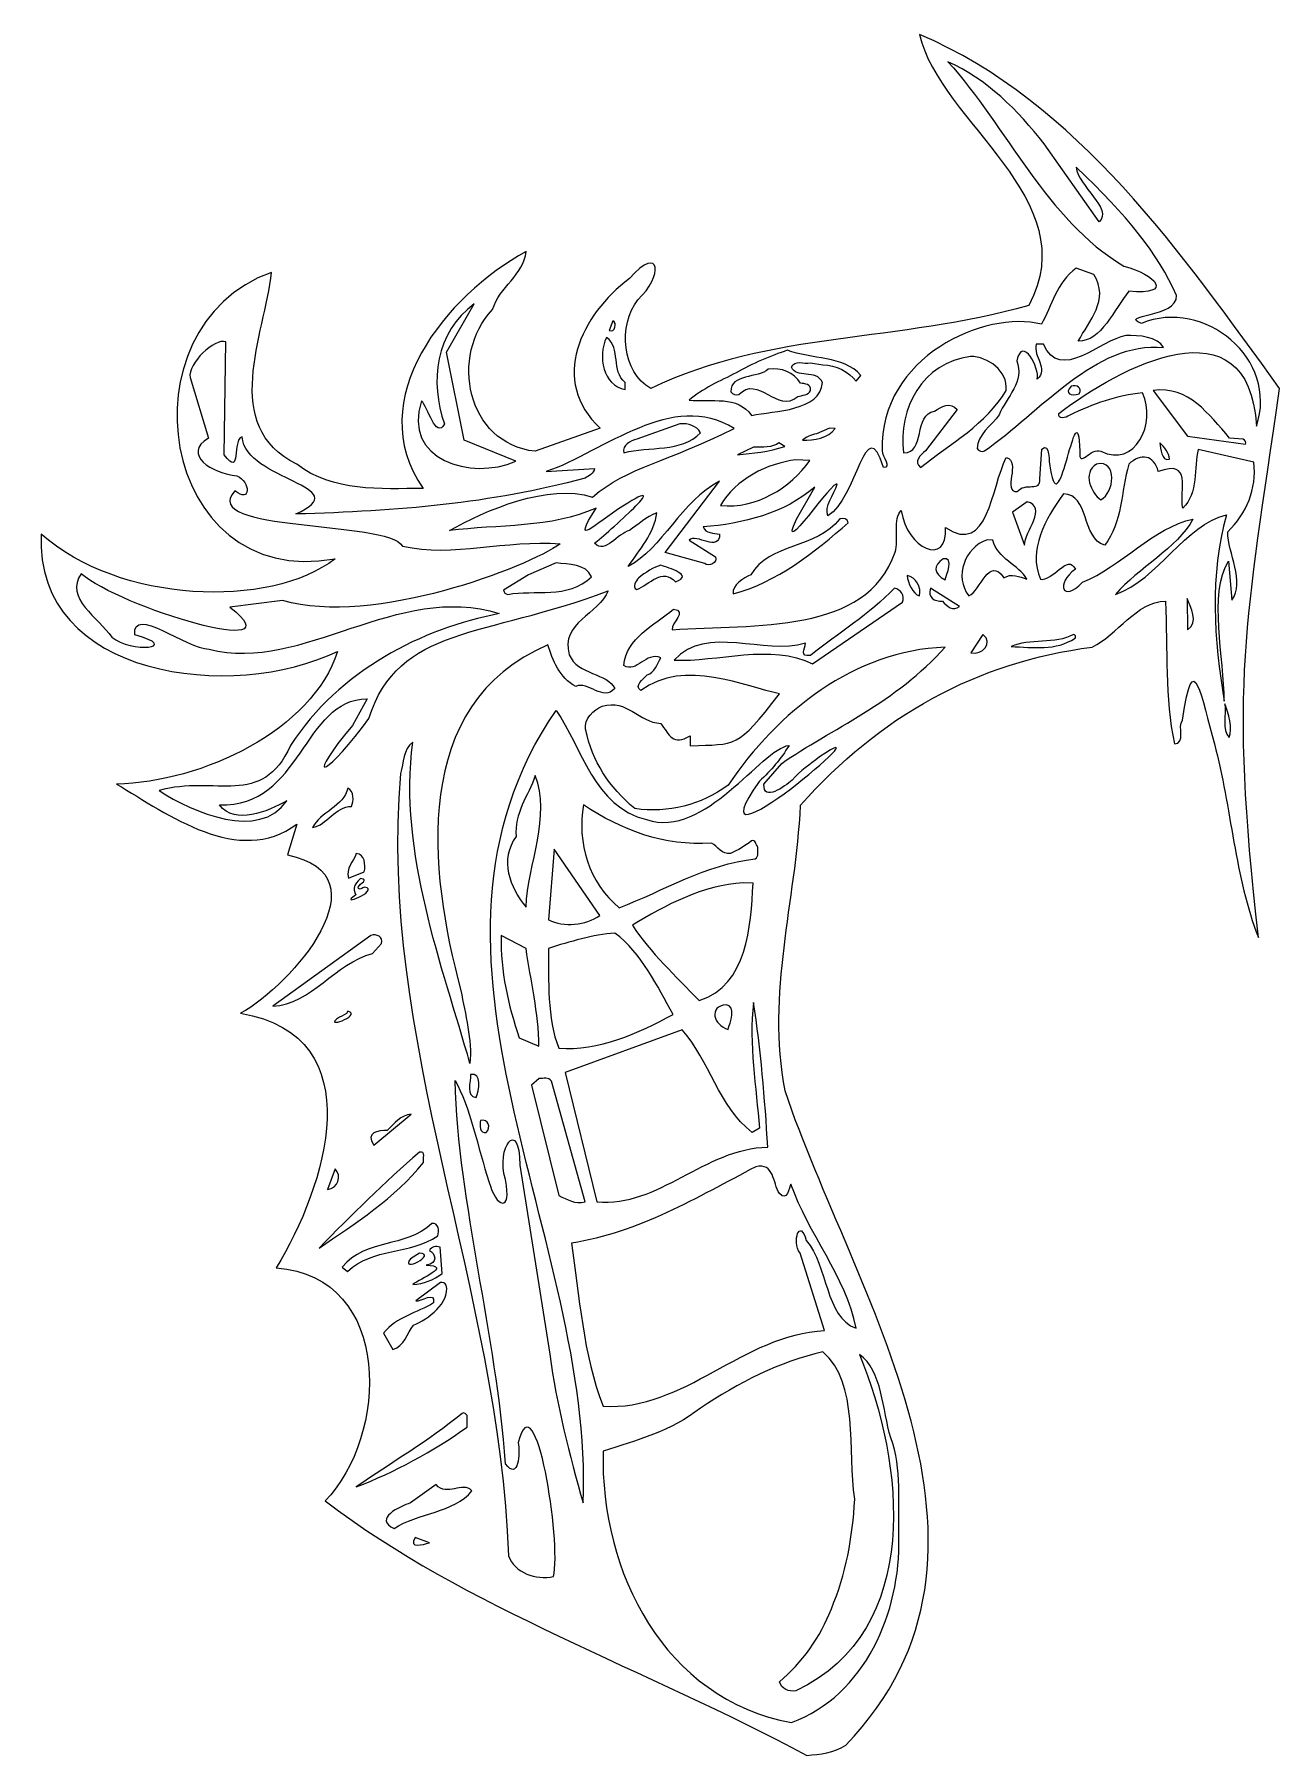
# Model space of a CAD drawing. Header units: centimetres. Extents: x -5.6 to 5.6, y -7.7 to 7.7.
import ezdxf

# ---------------------------------------------------------------- set-up
doc = ezdxf.new("R2010")
doc.units = ezdxf.units.CM
doc.header["$MEASUREMENT"] = 0
doc.layers.add('Ebene 1', color=7, linetype='Continuous')

msp = doc.modelspace()

# ---------------------------------------------------------------- linework, layer by layer
at = {"layer": 'Ebene 1'}
for points, knots in [([(2.33694, 7.74135), (3.75934, 7.13429), (4.71184, 5.74999), (5.57798, 4.55619), (5.57798, 4.55619), (5.27318, 2.42767), (5.12586, 1.90951), (5.38748, -0.3841), (5.38748, -0.3841), (5.17412, 0.14929), (5.14364, 0.78937), (4.99124, 1.35579), (4.99124, 1.35579), (4.8744, 1.76473), (4.80074, 2.27527), (4.70422, 1.56915), (4.70422, 1.56915), (4.65342, 1.51073), (4.73978, 1.36087), (4.63056, 1.35579), (4.63056, 1.35579), (4.54166, 1.77997), (4.57214, 2.19907), (4.54928, 2.64103), (4.54928, 2.64103), (4.2902, 2.63595), (4.11494, 2.33877), (3.89142, 2.22701), (3.89142, 2.22701), (2.8551, 2.09747), (1.97118, 1.60471), (1.26506, 0.80461), (1.26506, 0.80461), (1.22188, -0.07422), (0.95772, -0.8794), (1.12536, -1.76586), (1.12536, -1.76586), (1.7375, -3.58704), (3.35548, -5.91114), (1.67146, -7.65358), (1.67146, -7.65358), (1.56732, -7.72724), (1.44032, -7.73232), (1.32094, -7.74756), (1.32094, -7.74756), (-0.11923, -6.96778), (-1.74483, -6.42676), (-3.01483, -5.45648), (-3.01483, -5.45648), (-2.45349, -4.8799), (-2.38999, -3.43972), (-3.45679, -3.35844), (-3.45679, -3.35844), (-3.01229, -2.63454), (-2.57287, -1.27056), (-3.77683, -1.06736), (-3.77683, -1.06736), (-3.31455, -0.81082), (-2.45349, 0.17723), (-3.35519, 0.35757), (-3.35519, 0.35757), (-3.35519, 0.35757), (-3.27137, 0.63443), (-3.27137, 0.63443), (-3.27137, 0.63443), (-3.79461, 0.24835), (-4.42961, 0.72079), (-4.89443, 0.99511), (-4.89443, 0.99511), (-4.12481, 1.01035), (-3.12405, 1.48279), (-2.90561, 2.18891), (-2.90561, 2.18891), (-3.83779, 1.73679), (-5.63357, 1.93999), (-5.57261, 3.24555), (-5.57261, 3.24555), (-4.87411, 2.62071), (-3.51267, 2.56737), (-2.92593, 3.02203), (-2.92593, 3.02203), (-4.52359, 2.73501), (-4.86395, 5.11753), (-3.49743, 5.60013), (-3.49743, 5.60013), (-3.56347, 5.03625), (-3.96225, 4.21329), (-3.27137, 3.87293), (-3.27137, 3.87293), (-2.94117, 3.62147), (-2.52207, 3.65449), (-2.13345, 3.65449), (-2.13345, 3.65449), (-2.68971, 4.45967), (-1.92771, 5.39185), (-1.20635, 5.78809), (-1.20635, 5.78809), (-1.22667, 5.57981), (-1.44765, 5.46805), (-1.50861, 5.26485), (-1.50861, 5.26485), (-1.89977, 4.85337), (-1.74229, 4.05835), (-1.12507, 3.98977), (-1.12507, 3.98977), (-1.12507, 3.98977), (-0.53833, 4.19805), (-0.53833, 4.19805), (-0.53833, 4.19805), (-1.00061, 4.62223), (-0.71105, 5.21913), (-0.27671, 5.54425), (-0.27671, 5.54425), (0.0103, 5.86429), (0.03062, 5.56203), (-0.20051, 5.35375), (-0.20051, 5.35375), (-0.38085, 5.12261), (-0.34021, 4.69589), (-0.08367, 4.55619), (-0.08367, 4.55619), (1.0136, 5.07689), (2.1312, 4.96259), (3.31992, 5.30295), (3.31992, 5.30295), (3.83554, 6.26307), (2.51728, 6.94379), (2.33694, 7.74135)], [0, 0, 0, 0, 0.03125, 0.03125, 0.03125, 0.03125, 0.0625, 0.0625, 0.0625, 0.0625, 0.09375, 0.09375, 0.09375, 0.09375, 0.125, 0.125, 0.125, 0.125, 0.15625, 0.15625, 0.15625, 0.15625, 0.1875, 0.1875, 0.1875, 0.1875, 0.21875, 0.21875, 0.21875, 0.21875, 0.25, 0.25, 0.25, 0.25, 0.28125, 0.28125, 0.28125, 0.28125, 0.3125, 0.3125, 0.3125, 0.3125, 0.34375, 0.34375, 0.34375, 0.34375, 0.375, 0.375, 0.375, 0.375, 0.40625, 0.40625, 0.40625, 0.40625, 0.4375, 0.4375, 0.4375, 0.4375, 0.46875, 0.46875, 0.46875, 0.46875, 0.5, 0.5, 0.5, 0.5, 0.53125, 0.53125, 0.53125, 0.53125, 0.5625, 0.5625, 0.5625, 0.5625, 0.59375, 0.59375, 0.59375, 0.59375, 0.625, 0.625, 0.625, 0.625, 0.65625, 0.65625, 0.65625, 0.65625, 0.6875, 0.6875, 0.6875, 0.6875, 0.71875, 0.71875, 0.71875, 0.71875, 0.75, 0.75, 0.75, 0.75, 0.78125, 0.78125, 0.78125, 0.78125, 0.8125, 0.8125, 0.8125, 0.8125, 0.84375, 0.84375, 0.84375, 0.84375, 0.875, 0.875, 0.875, 0.875, 0.90625, 0.90625, 0.90625, 0.90625, 0.9375, 0.9375, 0.9375, 0.9375, 0.96875, 0.96875, 0.96875, 0.96875, 1, 1, 1, 1]), ([(4.19368, 5.03117), (4.31052, 5.03625), (4.48324, 5.01847), (4.5315, 4.92449), (4.5315, 4.92449), (3.9219, 4.98291), (3.42152, 4.34029), (2.92114, 3.99485), (2.92114, 3.99485), (2.89828, 3.98215), (2.8678, 3.99231), (2.8551, 4.01517), (2.8551, 4.01517), (2.85256, 4.13709), (2.98464, 4.22091), (3.05322, 4.31743), (3.05322, 4.31743), (3.11672, 4.47745), (3.2869, 4.61969), (3.2107, 4.80511), (3.2107, 4.80511), (3.26404, 5.03625), (3.41898, 4.73653), (3.39612, 4.64001), (3.39612, 4.64001), (3.5028, 4.73399), (3.35548, 4.84321), (3.38596, 4.95243), (3.38596, 4.95243), (3.38596, 4.95243), (3.452, 4.95243), (3.452, 4.95243), (3.452, 4.95243), (3.59932, 4.60445), (3.96508, 4.99307), (4.19368, 5.03117)], [0, 0, 0, 0, 0.11111111, 0.11111111, 0.11111111, 0.11111111, 0.22222222, 0.22222222, 0.22222222, 0.22222222, 0.33333333, 0.33333333, 0.33333333, 0.33333333, 0.44444444, 0.44444444, 0.44444444, 0.44444444, 0.55555556, 0.55555556, 0.55555556, 0.55555556, 0.66666667, 0.66666667, 0.66666667, 0.66666667, 0.77777778, 0.77777778, 0.77777778, 0.77777778, 0.88888889, 0.88888889, 0.88888889, 0.88888889, 1, 1, 1, 1]), ([(2.79414, 4.84321), (2.95162, 4.84321), (3.13196, 4.71367), (3.11672, 4.53841), (3.11672, 4.53841), (2.94146, 4.23615), (2.60872, 4.05581), (2.34456, 3.84499), (2.34456, 3.84499), (2.27852, 3.89325), (2.3471, 3.95929), (2.39028, 3.99485), (2.39028, 3.99485), (2.39028, 3.99485), (2.67476, 4.36569), (2.67476, 4.36569), (2.67476, 4.36569), (2.6138, 4.43935), (2.53252, 4.39109), (2.47156, 4.35045), (2.47156, 4.35045), (2.27852, 4.32505), (2.39282, 3.96945), (2.19216, 3.97707), (2.19216, 3.97707), (2.13628, 4.36823), (2.36742, 4.79241), (2.79414, 4.84321)], [0, 0, 0, 0, 0.14285714, 0.14285714, 0.14285714, 0.14285714, 0.28571429, 0.28571429, 0.28571429, 0.28571429, 0.42857143, 0.42857143, 0.42857143, 0.42857143, 0.57142857, 0.57142857, 0.57142857, 0.57142857, 0.71428571, 0.71428571, 0.71428571, 0.71428571, 0.85714286, 0.85714286, 0.85714286, 0.85714286, 1, 1, 1, 1]), ([(0.97296, 4.72891), (1.0898, 4.74669), (1.20664, 4.69843), (1.26506, 4.60191), (1.26506, 4.60191), (1.30062, 4.59937), (1.36412, 4.59429), (1.35396, 4.53841), (1.35396, 4.53841), (1.33872, 4.49269), (1.27776, 4.49523), (1.23966, 4.48253), (1.23966, 4.48253), (1.05678, 4.32251), (0.87898, 4.68573), (0.7088, 4.50031), (0.7088, 4.50031), (0.6834, 4.49777), (0.65546, 4.49777), (0.63768, 4.52571), (0.63768, 4.52571), (0.62752, 4.68827), (0.8866, 4.64509), (0.97296, 4.72891)], [0, 0, 0, 0, 0.16666667, 0.16666667, 0.16666667, 0.16666667, 0.33333333, 0.33333333, 0.33333333, 0.33333333, 0.5, 0.5, 0.5, 0.5, 0.66666667, 0.66666667, 0.66666667, 0.66666667, 0.83333333, 0.83333333, 0.83333333, 0.83333333, 1, 1, 1, 1]), ([(3.70092, 4.57651), (3.75426, 4.59175), (3.79998, 4.56127), (3.77458, 4.50793), (3.77458, 4.50793), (3.70092, 4.48253), (3.63742, 4.50793), (3.70092, 4.57651)], [0, 0, 0, 0, 0.5, 0.5, 0.5, 0.5, 1, 1, 1, 1]), ([(0.17794, 4.23615), (0.2516, 4.24377), (0.33288, 4.21837), (0.36336, 4.15741), (0.36336, 4.15741), (0.19064, 3.97453), (-0.10145, 4.03803), (-0.32497, 3.97707), (-0.32497, 3.97707), (-0.34783, 4.04565), (-0.26147, 4.08375), (-0.21067, 4.09899), (-0.21067, 4.09899), (-0.21067, 4.09899), (0.17794, 4.23615), (0.17794, 4.23615)], [0, 0, 0, 0, 0.25, 0.25, 0.25, 0.25, 0.5, 0.5, 0.5, 0.5, 0.75, 0.75, 0.75, 0.75, 1, 1, 1, 1]), ([(1.61812, 3.38271), (1.6486, 3.39033), (1.68924, 3.38271), (1.69432, 3.34715), (1.69432, 3.34715), (1.39714, 3.08553), (1.04408, 2.80613), (0.658, 2.70707), (0.658, 2.70707), (0.64784, 2.78581), (0.74944, 2.84931), (0.81802, 2.87725), (0.81802, 2.87725), (0.97804, 3.16427), (1.41238, 3.11093), (1.61812, 3.38271)], [0, 0, 0, 0, 0.25, 0.25, 0.25, 0.25, 0.5, 0.5, 0.5, 0.5, 0.75, 0.75, 0.75, 0.75, 1, 1, 1, 1]), ([(-0.93711, 2.98647), (-0.82535, 2.96869), (-0.66533, 2.98139), (-0.61707, 2.85947), (-0.61707, 2.85947), (-0.83043, 2.65627), (-1.13269, 2.74771), (-1.37145, 2.70199), (-1.37145, 2.70199), (-1.39177, 2.70453), (-1.40701, 2.71977), (-1.40955, 2.74009), (-1.40955, 2.74009), (-1.40955, 2.74009), (-1.18603, 2.87725), (-1.18603, 2.87725), (-1.18603, 2.87725), (-1.18603, 2.87725), (-0.93711, 2.98647), (-0.93711, 2.98647)], [0, 0, 0, 0, 0.2, 0.2, 0.2, 0.2, 0.4, 0.4, 0.4, 0.4, 0.6, 0.6, 0.6, 0.6, 0.8, 0.8, 0.8, 0.8, 1, 1, 1, 1]), ([(0.00776, 2.96615), (0.07634, 2.93821), (0.31002, 2.87725), (0.13984, 2.81629), (0.13984, 2.81629), (0.02046, 2.94329), (-0.09637, 2.79343), (-0.21067, 2.74517), (-0.21067, 2.74517), (-0.25639, 2.77311), (-0.21575, 2.82137), (-0.19289, 2.84931), (-0.19289, 2.84931), (-0.13447, 2.90011), (-0.05573, 2.94583), (0.00776, 2.96615)], [0, 0, 0, 0, 0.25, 0.25, 0.25, 0.25, 0.5, 0.5, 0.5, 0.5, 0.75, 0.75, 0.75, 0.75, 1, 1, 1, 1]), ([(-1.65593, -1.82428), (-1.75245, -1.8192), (-1.70419, -1.68204), (-1.70673, -1.61854), (-1.70673, -1.61854), (-1.60005, -1.59568), (-1.63053, -1.76586), (-1.65593, -1.82428)], [0, 0, 0, 0, 0.5, 0.5, 0.5, 0.5, 1, 1, 1, 1]), ([(-1.61783, -2.03256), (-1.54163, -2.01224), (-1.52385, -2.09606), (-1.56449, -2.13924), (-1.56449, -2.13924), (-1.62799, -2.15702), (-1.62037, -2.07066), (-1.61783, -2.03256)], [0, 0, 0, 0, 0.5, 0.5, 0.5, 0.5, 1, 1, 1, 1])]:
    msp.add_open_spline(points, degree=3, knots=knots, dxfattribs=at)
at = {"layer": 'Ebene 1', "color": 7}
for points, knots in [([(0.27192, 1.33801), (0.27192, 1.33801), (0.26938, 1.42945), (0.26938, 1.42945), (0.26938, 1.42945), (0.11698, 1.33547), (0.08142, 1.43961), (0.00522, 1.54121), (0.00522, 1.54121), (-0.19035, 1.54883), (-0.29703, 1.76473), (-0.52055, 1.69615), (-0.52055, 1.69615), (-0.59929, 1.66313), (-0.68565, 1.58439), (-0.67041, 1.48787), (-0.67041, 1.48787), (-0.60945, 1.19323), (-0.46213, 0.97479), (-0.22845, 0.77413), (-0.22845, 0.77413), (0.07634, 0.73349), (0.3659, 0.80461), (0.61228, 0.98495), (0.61228, 0.98495), (1.05678, 1.64789), (1.75274, 2.19653), (2.56554, 2.22701), (2.56554, 2.22701), (2.13374, 1.73425), (1.53176, 1.48533), (1.09488, 1.18053), (1.09488, 1.18053), (1.09488, 1.18053), (0.93486, 0.99511), (0.93486, 0.99511), (0.93486, 0.99511), (0.92724, 0.82747), (1.12282, 0.97479), (1.18886, 1.03067), (1.18886, 1.03067), (1.25998, 1.11449), (1.34888, 1.17291), (1.43524, 1.23895), (1.43524, 1.23895), (2.12358, 1.70123), (0.22874, 0.08071), (0.89422, 1.02051), (0.89422, 1.02051), (0.99836, 1.11703), (1.0898, 1.22371), (1.16092, 1.34309), (1.16092, 1.34309), (0.90946, 1.31261), (0.40654, 0.49727), (-0.12177, 0.67507), (-0.12177, 0.67507), (-0.59675, 0.78937), (-0.70343, 1.32785), (-0.93711, 1.65805), (-0.93711, 1.65805), (-2.43825, -0.5365), (-0.58659, -3.1019), (-0.69327, -5.47426), (-0.69327, -5.47426), (-0.81519, -5.04754), (-0.93203, -4.59034), (-0.99299, -4.13568), (-0.99299, -4.13568), (-0.99299, -4.13568), (-1.26223, -2.43388), (-1.26223, -2.43388), (-1.26223, -2.43388), (-1.26477, -1.997), (-1.48321, -2.2764), (-1.39177, -2.56342), (-1.39177, -2.56342), (-1.33335, -2.86568), (-1.47559, -2.8225), (-1.54163, -2.5812), (-1.54163, -2.5812), (-1.63815, -2.28656), (-1.71181, -1.90556), (-1.84643, -1.67188), (-1.84643, -1.67188), (-1.81341, -2.79202), (-1.47305, -3.95534), (-1.39177, -5.1212), (-1.39177, -5.1212), (-1.27493, -5.28122), (-1.25969, -5.02214), (-1.27747, -4.9307), (-1.27747, -4.9307), (-1.12253, -4.33634), (-0.88631, -5.82732), (-0.95997, -6.1372), (-0.95997, -6.1372), (-1.11999, -6.16768), (-1.30541, -6.10672), (-1.36637, -5.94924), (-1.36637, -5.94924), (-1.44765, -3.55402), (-2.55001, -1.29342), (-2.33665, 1.09163), (-2.33665, 1.09163), (-2.30871, 1.18307), (-2.31633, 1.31007), (-2.22743, 1.37103), (-2.22743, 1.37103), (-2.35697, 0.38043), (-1.95819, -0.64318), (-1.71181, -1.51948), (-1.71181, -1.51948), (-1.69149, -1.30866), (-1.75499, -1.07752), (-1.79309, -0.86162), (-1.79309, -0.86162), (-2.08773, 0.22041), (-2.25029, 1.71901), (-1.01077, 2.24733), (-1.01077, 2.24733), (-0.96759, 2.11525), (-0.90409, 1.94761), (-0.75931, 1.87395), (-0.75931, 1.87395), (-0.64755, 1.92729), (-0.51039, 1.73171), (-0.40879, 1.85617), (-0.40879, 1.85617), (-0.46721, 1.99333), (-0.74407, 1.97809), (-0.81773, 2.15843), (-0.81773, 2.15843), (-0.90155, 2.45053), (-0.54849, 2.52419), (-0.46721, 2.73501), (-0.46721, 2.73501), (-1.59243, 2.30575), (-2.34935, 2.42767), (-2.62367, 1.58439), (-2.62367, 1.58439), (-2.62367, 1.58439), (-2.67955, 1.50819), (-2.67955, 1.50819), (-2.67955, 1.50819), (-3.04785, 1.03067), (-3.18755, 1.02051), (-2.76845, 1.52343), (-2.76845, 1.52343), (-2.76845, 1.52343), (-2.63891, 1.76219), (-2.63891, 1.76219), (-2.63891, 1.76219), (-3.21041, 1.75965), (-3.23073, 0.78175), (-3.96733, 0.80715), (-3.96733, 0.80715), (-3.82255, 0.62427), (-3.53553, 0.74619), (-3.36027, 0.84525), (-3.36027, 0.84525), (-3.61173, 0.48203), (-4.20101, 0.73603), (-4.51089, 0.93669), (-4.51089, 0.93669), (-4.00797, 1.07893), (-3.58379, 0.77159), (-3.32725, 1.34309), (-3.32725, 1.34309), (-2.89037, 2.01873), (-2.13853, 2.39719), (-1.44765, 2.52927), (-1.44765, 2.52927), (-2.36967, 2.81883), (-3.20787, 1.99333), (-4.06131, 2.20923), (-4.06131, 2.20923), (-4.26451, 2.21177), (-4.75473, 2.61055), (-4.72933, 2.33877), (-4.72933, 2.33877), (-4.30007, 2.21939), (-4.76235, 2.16859), (-4.93761, 2.31845), (-4.93761, 2.31845), (-5.05445, 2.48609), (-5.36687, 2.67151), (-5.21193, 2.88741), (-5.21193, 2.88741), (-4.87157, 2.59023), (-3.24089, 2.09239), (-3.87335, 2.58769), (-3.87335, 2.58769), (-3.87335, 2.58769), (-3.39837, 2.64611), (-3.39837, 2.64611), (-3.39837, 2.64611), (-2.57541, 2.40989), (-1.19111, 2.94837), (-0.89901, 3.15665), (-0.89901, 3.15665), (-1.38669, 3.19729), (-1.86421, 3.03219), (-2.31887, 3.13633), (-2.31887, 3.13633), (-2.45603, 3.37509), (-4.17561, 3.25571), (-3.82763, 3.63417), (-3.82763, 3.63417), (-3.68285, 3.51225), (-3.68539, 3.71799), (-3.80985, 3.76879), (-3.80985, 3.76879), (-4.03591, 3.79165), (-4.30769, 3.96183), (-4.06639, 4.10915), (-4.06639, 4.10915), (-4.06639, 4.10915), (-4.23149, 4.65271), (-4.23149, 4.65271), (-4.23149, 4.65271), (-4.25435, 4.77971), (-4.01051, 5.01085), (-3.91145, 4.97529), (-3.91145, 4.97529), (-3.91145, 4.97529), (-3.92415, 3.95675), (-3.92415, 3.95675), (-3.92415, 3.95675), (-3.76413, 3.74593), (-3.85811, 4.09645), (-3.76413, 4.11931), (-3.76413, 4.11931), (-3.72857, 3.72053), (-2.71765, 3.67989), (-3.27899, 3.42589), (-3.27899, 3.42589), (-2.35697, 3.45129), (-1.53401, 3.51733), (-0.67549, 3.74847), (-0.67549, 3.74847), (-0.64247, 3.76879), (-0.59675, 3.78911), (-0.58913, 3.83483), (-0.58913, 3.83483), (-0.58913, 3.83483), (-1.02601, 3.80689), (-1.02601, 3.80689), (-1.02601, 3.80689), (-0.50531, 3.98723), (0.1119, 4.54349), (0.66816, 4.19551), (0.66816, 4.19551), (0.05348, 3.88817), (-0.28179, 3.85261), (-0.60945, 3.57829), (-0.60945, 3.57829), (-1.00061, 3.70529), (-1.57719, 3.45891), (-1.89723, 3.27603), (-1.89723, 3.27603), (-1.46035, 3.33191), (-0.97521, 3.29635), (-0.57643, 3.47923), (-0.57643, 3.47923), (-0.81011, 3.10585), (-0.58913, 3.33445), (-0.33513, 3.49701), (-0.33513, 3.49701), (0.1627, 3.81197), (-0.48753, 3.24555), (-0.58913, 3.16173), (-0.58913, 3.16173), (-0.49261, 3.06013), (-0.38339, 3.25317), (-0.27671, 3.27603), (-0.27671, 3.27603), (-0.19797, 3.32937), (-0.12431, 3.40049), (-0.03033, 3.43605), (-0.03033, 3.43605), (-0.04811, 3.25571), (-0.19035, 3.09823), (-0.28687, 2.95345), (-0.28687, 2.95345), (0.01792, 3.11093), (0.19318, 3.54781), (0.53608, 3.72053), (0.53608, 3.72053), (0.53608, 3.72053), (0.04586, 3.08045), (0.04586, 3.08045), (0.04586, 3.08045), (0.04586, 3.08045), (0.40146, 2.98139), (0.40146, 2.98139), (0.40146, 2.98139), (0.43448, 2.94583), (0.52592, 2.98647), (0.49798, 3.03981), (0.49798, 3.03981), (0.49798, 3.03981), (0.26176, 3.18967), (0.26176, 3.18967), (0.26176, 3.18967), (0.32526, 3.25571), (0.53608, 3.07537), (0.53608, 3.24555), (0.53608, 3.24555), (0.48274, 3.25317), (0.40908, 3.25063), (0.38876, 3.30905), (0.38876, 3.30905), (0.74182, 3.33699), (1.12028, 3.43097), (1.39206, 3.66719), (1.39206, 3.66719), (1.39206, 3.66719), (1.22696, 3.38017), (1.22696, 3.38017), (1.22696, 3.38017), (1.04662, 2.97377), (1.5724, 3.75863), (1.59526, 3.69259), (1.59526, 3.69259), (1.56732, 3.60115), (1.47334, 3.49193), (1.51144, 3.40811), (1.51144, 3.40811), (1.77306, 3.56051), (1.84672, 4.36569), (2.01182, 3.84499), (2.01182, 3.84499), (2.09056, 3.83737), (1.99912, 3.94659), (1.99912, 3.99485), (1.99912, 3.99485), (1.97626, 4.84067), (2.92622, 5.26485), (3.43422, 5.13277), (3.43422, 5.13277), (3.52312, 5.30041), (3.57138, 5.50615), (3.74664, 5.63823), (3.74664, 5.63823), (3.74664, 5.63823), (3.90666, 5.57981), (3.90666, 5.57981), (3.90666, 5.57981), (4.0489, 5.35375), (3.86348, 5.16325), (3.76442, 4.98037), (3.76442, 4.98037), (3.97016, 4.97529), (4.09208, 5.26993), (4.21908, 5.42995), (4.21908, 5.42995), (4.63564, 5.39185), (4.46292, 5.57981), (4.1759, 5.65601), (4.1759, 5.65601), (3.47232, 6.07511), (3.12688, 6.90823), (2.59094, 7.49497), (2.59094, 7.49497), (2.93892, 7.34257), (3.2234, 7.05809), (3.45708, 6.75583), (3.45708, 6.75583), (3.45708, 6.75583), (3.95492, 6.05479), (3.95492, 6.05479), (3.95492, 6.05479), (4.07684, 6.16909), (3.76442, 6.37737), (3.74664, 6.54755), (3.74664, 6.54755), (4.20638, 6.11067), (4.4807, 5.77031), (4.65088, 5.39185), (4.65088, 5.39185), (4.65596, 5.18865), (4.12002, 5.22167), (4.33338, 5.14039), (4.33338, 5.14039), (4.8998, 5.37407), (5.5729, 4.82035), (5.3697, 4.21583), (5.3697, 4.21583), (5.30112, 5.37407), (4.13272, 4.74669), (3.58916, 4.33013), (3.58916, 4.33013), (3.579, 4.27171), (3.65774, 4.29203), (3.68314, 4.31235), (3.68314, 4.31235), (3.90158, 4.41649), (4.10732, 4.49269), (4.34354, 4.51555), (4.34354, 4.51555), (4.47308, 4.24377), (4.2775, 3.83483), (3.96762, 3.98977), (3.96762, 3.98977), (3.88126, 4.03295), (3.76442, 3.82467), (3.77966, 3.98977), (3.77966, 3.98977), (3.75426, 4.60953), (3.59678, 3.28111), (3.51296, 3.83737), (3.51296, 3.83737), (3.49518, 3.89071), (3.5155, 4.07359), (3.43676, 4.01009), (3.43676, 4.01009), (3.43676, 4.01009), (3.41898, 3.74339), (3.41898, 3.74339), (3.41898, 3.74339), (3.43422, 3.61639), (3.28182, 3.71799), (3.21578, 3.62655), (3.21578, 3.62655), (3.07608, 3.62147), (3.25388, 3.90087), (3.11672, 3.93389), (3.11672, 3.93389), (2.97956, 3.66211), (2.9567, 3.04489), (2.57062, 3.30397), (2.57062, 3.30397), (2.59094, 2.94583), (2.2201, 3.11347), (2.17184, 3.45637), (2.17184, 3.45637), (2.0931, 3.39033), (2.15152, 3.18967), (2.11596, 3.08299), (2.11596, 3.08299), (1.86704, 2.33877), (0.84342, 2.43529), (0.10936, 2.38449), (0.10936, 2.38449), (0.09666, 2.44545), (0.2516, 2.55213), (0.12206, 2.56991), (0.12206, 2.56991), (-0.05065, 2.42767), (-0.30973, 2.30575), (-0.32497, 2.06191), (-0.32497, 2.06191), (-0.21321, 1.98825), (-0.12431, 2.19145), (0.00522, 2.13049), (0.00522, 2.13049), (-0.02271, 2.07461), (-0.05065, 1.99841), (-0.11669, 1.97809), (-0.11669, 1.97809), (-0.14971, 1.93745), (-0.23861, 1.88411), (-0.17257, 1.83585), (-0.17257, 1.83585), (0.21858, 2.13303), (0.77484, 1.86633), (1.07456, 1.80791), (1.07456, 1.80791), (0.68848, 1.30245), (0.68594, 1.36087), (0.27192, 1.33801)], [0, 0, 0, 0, 0.00847458, 0.00847458, 0.00847458, 0.00847458, 0.01694915, 0.01694915, 0.01694915, 0.01694915, 0.02542373, 0.02542373, 0.02542373, 0.02542373, 0.03389831, 0.03389831, 0.03389831, 0.03389831, 0.04237288, 0.04237288, 0.04237288, 0.04237288, 0.05084746, 0.05084746, 0.05084746, 0.05084746, 0.05932203, 0.05932203, 0.05932203, 0.05932203, 0.06779661, 0.06779661, 0.06779661, 0.06779661, 0.07627119, 0.07627119, 0.07627119, 0.07627119, 0.08474576, 0.08474576, 0.08474576, 0.08474576, 0.09322034, 0.09322034, 0.09322034, 0.09322034, 0.10169492, 0.10169492, 0.10169492, 0.10169492, 0.11016949, 0.11016949, 0.11016949, 0.11016949, 0.11864407, 0.11864407, 0.11864407, 0.11864407, 0.12711864, 0.12711864, 0.12711864, 0.12711864, 0.13559322, 0.13559322, 0.13559322, 0.13559322, 0.1440678, 0.1440678, 0.1440678, 0.1440678, 0.15254237, 0.15254237, 0.15254237, 0.15254237, 0.16101695, 0.16101695, 0.16101695, 0.16101695, 0.16949153, 0.16949153, 0.16949153, 0.16949153, 0.1779661, 0.1779661, 0.1779661, 0.1779661, 0.18644068, 0.18644068, 0.18644068, 0.18644068, 0.19491525, 0.19491525, 0.19491525, 0.19491525, 0.20338983, 0.20338983, 0.20338983, 0.20338983, 0.21186441, 0.21186441, 0.21186441, 0.21186441, 0.22033898, 0.22033898, 0.22033898, 0.22033898, 0.22881356, 0.22881356, 0.22881356, 0.22881356, 0.23728814, 0.23728814, 0.23728814, 0.23728814, 0.24576271, 0.24576271, 0.24576271, 0.24576271, 0.25423729, 0.25423729, 0.25423729, 0.25423729, 0.26271186, 0.26271186, 0.26271186, 0.26271186, 0.27118644, 0.27118644, 0.27118644, 0.27118644, 0.27966102, 0.27966102, 0.27966102, 0.27966102, 0.28813559, 0.28813559, 0.28813559, 0.28813559, 0.29661017, 0.29661017, 0.29661017, 0.29661017, 0.30508475, 0.30508475, 0.30508475, 0.30508475, 0.31355932, 0.31355932, 0.31355932, 0.31355932, 0.3220339, 0.3220339, 0.3220339, 0.3220339, 0.33050847, 0.33050847, 0.33050847, 0.33050847, 0.33898305, 0.33898305, 0.33898305, 0.33898305, 0.34745763, 0.34745763, 0.34745763, 0.34745763, 0.3559322, 0.3559322, 0.3559322, 0.3559322, 0.36440678, 0.36440678, 0.36440678, 0.36440678, 0.37288136, 0.37288136, 0.37288136, 0.37288136, 0.38135593, 0.38135593, 0.38135593, 0.38135593, 0.38983051, 0.38983051, 0.38983051, 0.38983051, 0.39830508, 0.39830508, 0.39830508, 0.39830508, 0.40677966, 0.40677966, 0.40677966, 0.40677966, 0.41525424, 0.41525424, 0.41525424, 0.41525424, 0.42372881, 0.42372881, 0.42372881, 0.42372881, 0.43220339, 0.43220339, 0.43220339, 0.43220339, 0.44067797, 0.44067797, 0.44067797, 0.44067797, 0.44915254, 0.44915254, 0.44915254, 0.44915254, 0.45762712, 0.45762712, 0.45762712, 0.45762712, 0.46610169, 0.46610169, 0.46610169, 0.46610169, 0.47457627, 0.47457627, 0.47457627, 0.47457627, 0.48305085, 0.48305085, 0.48305085, 0.48305085, 0.49152542, 0.49152542, 0.49152542, 0.49152542, 0.5, 0.5, 0.5, 0.5, 0.50847458, 0.50847458, 0.50847458, 0.50847458, 0.51694915, 0.51694915, 0.51694915, 0.51694915, 0.52542373, 0.52542373, 0.52542373, 0.52542373, 0.53389831, 0.53389831, 0.53389831, 0.53389831, 0.54237288, 0.54237288, 0.54237288, 0.54237288, 0.55084746, 0.55084746, 0.55084746, 0.55084746, 0.55932203, 0.55932203, 0.55932203, 0.55932203, 0.56779661, 0.56779661, 0.56779661, 0.56779661, 0.57627119, 0.57627119, 0.57627119, 0.57627119, 0.58474576, 0.58474576, 0.58474576, 0.58474576, 0.59322034, 0.59322034, 0.59322034, 0.59322034, 0.60169492, 0.60169492, 0.60169492, 0.60169492, 0.61016949, 0.61016949, 0.61016949, 0.61016949, 0.61864407, 0.61864407, 0.61864407, 0.61864407, 0.62711864, 0.62711864, 0.62711864, 0.62711864, 0.63559322, 0.63559322, 0.63559322, 0.63559322, 0.6440678, 0.6440678, 0.6440678, 0.6440678, 0.65254237, 0.65254237, 0.65254237, 0.65254237, 0.66101695, 0.66101695, 0.66101695, 0.66101695, 0.66949153, 0.66949153, 0.66949153, 0.66949153, 0.6779661, 0.6779661, 0.6779661, 0.6779661, 0.68644068, 0.68644068, 0.68644068, 0.68644068, 0.69491525, 0.69491525, 0.69491525, 0.69491525, 0.70338983, 0.70338983, 0.70338983, 0.70338983, 0.71186441, 0.71186441, 0.71186441, 0.71186441, 0.72033898, 0.72033898, 0.72033898, 0.72033898, 0.72881356, 0.72881356, 0.72881356, 0.72881356, 0.73728814, 0.73728814, 0.73728814, 0.73728814, 0.74576271, 0.74576271, 0.74576271, 0.74576271, 0.75423729, 0.75423729, 0.75423729, 0.75423729, 0.76271186, 0.76271186, 0.76271186, 0.76271186, 0.77118644, 0.77118644, 0.77118644, 0.77118644, 0.77966102, 0.77966102, 0.77966102, 0.77966102, 0.78813559, 0.78813559, 0.78813559, 0.78813559, 0.79661017, 0.79661017, 0.79661017, 0.79661017, 0.80508475, 0.80508475, 0.80508475, 0.80508475, 0.81355932, 0.81355932, 0.81355932, 0.81355932, 0.8220339, 0.8220339, 0.8220339, 0.8220339, 0.83050847, 0.83050847, 0.83050847, 0.83050847, 0.83898305, 0.83898305, 0.83898305, 0.83898305, 0.84745763, 0.84745763, 0.84745763, 0.84745763, 0.8559322, 0.8559322, 0.8559322, 0.8559322, 0.86440678, 0.86440678, 0.86440678, 0.86440678, 0.87288136, 0.87288136, 0.87288136, 0.87288136, 0.88135593, 0.88135593, 0.88135593, 0.88135593, 0.88983051, 0.88983051, 0.88983051, 0.88983051, 0.89830508, 0.89830508, 0.89830508, 0.89830508, 0.90677966, 0.90677966, 0.90677966, 0.90677966, 0.91525424, 0.91525424, 0.91525424, 0.91525424, 0.92372881, 0.92372881, 0.92372881, 0.92372881, 0.93220339, 0.93220339, 0.93220339, 0.93220339, 0.94067797, 0.94067797, 0.94067797, 0.94067797, 0.94915254, 0.94915254, 0.94915254, 0.94915254, 0.95762712, 0.95762712, 0.95762712, 0.95762712, 0.96610169, 0.96610169, 0.96610169, 0.96610169, 0.97457627, 0.97457627, 0.97457627, 0.97457627, 0.98305085, 0.98305085, 0.98305085, 0.98305085, 0.99152542, 0.99152542, 0.99152542, 0.99152542, 1, 1, 1, 1]), ([(-1.67371, 5.31565), (-1.67371, 5.31565), (-1.92263, 4.88131), (-1.92263, 4.88131), (-1.92263, 4.88131), (-1.92263, 4.88131), (-1.76261, 4.08883), (-1.76261, 4.08883), (-1.76261, 4.08883), (-1.76261, 4.08883), (-1.30033, 3.90087), (-1.30033, 3.90087), (-1.30033, 3.90087), (-1.69911, 3.72307), (-2.32649, 3.91611), (-2.14869, 4.44443), (-2.14869, 4.44443), (-2.09027, 4.39363), (-2.01915, 4.09137), (-1.94041, 4.23615), (-1.94041, 4.23615), (-2.07757, 4.60953), (-2.01915, 5.06673), (-1.67371, 5.31565)], [0, 0, 0, 0, 0.16666667, 0.16666667, 0.16666667, 0.16666667, 0.33333333, 0.33333333, 0.33333333, 0.33333333, 0.5, 0.5, 0.5, 0.5, 0.66666667, 0.66666667, 0.66666667, 0.66666667, 0.83333333, 0.83333333, 0.83333333, 0.83333333, 1, 1, 1, 1]), ([(-0.42657, 5.16325), (-0.38085, 5.15055), (-0.40879, 5.05149), (-0.45705, 5.07689), (-0.45705, 5.07689), (-0.45705, 5.07689), (-0.42657, 5.16325), (-0.42657, 5.16325)], [0, 0, 0, 0, 0.5, 0.5, 0.5, 0.5, 1, 1, 1, 1]), ([(-0.48245, 5.01339), (-0.34783, 4.91941), (-0.44435, 4.71113), (-0.31481, 4.60953), (-0.31481, 4.60953), (-0.31481, 4.60953), (-0.31481, 4.54603), (-0.31481, 4.54603), (-0.31481, 4.54603), (-0.51547, 4.58413), (-0.56373, 4.84321), (-0.48245, 5.01339)], [0, 0, 0, 0, 0.33333333, 0.33333333, 0.33333333, 0.33333333, 0.66666667, 0.66666667, 0.66666667, 0.66666667, 1, 1, 1, 1]), ([(1.14568, 4.89909), (1.36158, 4.81527), (1.6486, 4.85337), (1.80862, 4.67303), (1.80862, 4.67303), (1.80862, 4.67303), (1.76544, 4.61969), (1.76544, 4.61969), (1.76544, 4.61969), (1.70448, 4.70097), (1.58002, 4.76955), (1.46572, 4.76701), (1.46572, 4.76701), (1.46572, 4.76701), (1.35396, 4.78479), (1.35396, 4.78479), (1.35396, 4.78479), (1.29808, 4.77463), (1.20664, 4.81527), (1.18378, 4.74669), (1.18378, 4.74669), (1.22188, 4.64255), (1.40476, 4.73145), (1.46318, 4.60953), (1.46318, 4.60953), (1.44032, 4.35045), (1.03646, 4.35553), (0.8231, 4.31235), (0.8231, 4.31235), (0.70118, 4.49523), (0.45734, 4.43173), (0.26176, 4.44951), (0.26176, 4.44951), (0.3786, 4.55111), (0.54116, 4.62477), (0.68594, 4.69589), (0.68594, 4.69589), (0.82818, 4.77971), (0.99836, 4.84829), (1.14568, 4.89909)], [0, 0, 0, 0, 0.1, 0.1, 0.1, 0.1, 0.2, 0.2, 0.2, 0.2, 0.3, 0.3, 0.3, 0.3, 0.4, 0.4, 0.4, 0.4, 0.5, 0.5, 0.5, 0.5, 0.6, 0.6, 0.6, 0.6, 0.7, 0.7, 0.7, 0.7, 0.8, 0.8, 0.8, 0.8, 0.9, 0.9, 0.9, 0.9, 1, 1, 1, 1]), ([(4.44006, 4.53841), (4.76264, 4.57905), (4.9379, 4.32251), (5.1284, 4.10915), (5.1284, 4.10915), (5.1284, 4.10915), (5.25032, 4.09899), (5.25032, 4.09899), (5.25032, 4.09899), (5.26302, 4.08629), (5.28334, 4.07105), (5.27064, 4.05327), (5.27064, 4.05327), (5.27064, 4.05327), (4.74994, 4.12693), (4.74994, 4.12693), (4.74994, 4.12693), (4.74994, 4.12693), (4.44006, 4.53841), (4.44006, 4.53841)], [0, 0, 0, 0, 0.2, 0.2, 0.2, 0.2, 0.4, 0.4, 0.4, 0.4, 0.6, 0.6, 0.6, 0.6, 0.8, 0.8, 0.8, 0.8, 1, 1, 1, 1]), ([(1.52414, 4.19805), (1.52414, 4.19805), (1.57748, 4.19551), (1.57748, 4.19551), (1.57748, 4.19551), (1.51398, 4.10661), (1.38444, 4.08883), (1.28284, 4.08883), (1.28284, 4.08883), (1.30824, 4.11677), (1.36412, 4.13963), (1.4073, 4.14725), (1.4073, 4.14725), (1.4073, 4.14725), (1.52414, 4.19805), (1.52414, 4.19805)], [0, 0, 0, 0, 0.25, 0.25, 0.25, 0.25, 0.5, 0.5, 0.5, 0.5, 0.75, 0.75, 0.75, 0.75, 1, 1, 1, 1]), ([(1.06948, 4.06597), (1.06948, 4.06597), (1.12282, 4.03295), (1.12282, 4.03295), (1.12282, 4.03295), (0.98312, 3.98469), (0.83326, 3.97453), (0.6961, 3.95675), (0.6961, 3.95675), (0.6961, 3.95675), (0.84088, 4.02787), (0.84088, 4.02787), (0.84088, 4.02787), (0.91962, 4.02533), (1.0136, 4.02279), (1.06948, 4.06597)], [0, 0, 0, 0, 0.25, 0.25, 0.25, 0.25, 0.5, 0.5, 0.5, 0.5, 0.75, 0.75, 0.75, 0.75, 1, 1, 1, 1]), ([(4.49848, 4.06597), (4.53912, 4.03295), (4.58484, 3.97199), (4.58738, 3.91865), (4.58738, 3.91865), (4.51118, 3.89833), (4.50864, 4.01517), (4.49848, 4.06597)], [0, 0, 0, 0, 0.5, 0.5, 0.5, 0.5, 1, 1, 1, 1]), ([(1.22188, 3.91357), (1.22188, 3.91357), (1.34888, 3.90849), (1.34888, 3.90849), (1.34888, 3.90849), (1.17362, 3.65957), (0.86628, 3.46907), (0.5437, 3.50209), (0.5437, 3.50209), (0.67578, 3.74085), (0.97042, 3.88055), (1.22188, 3.91357)], [0, 0, 0, 0, 0.33333333, 0.33333333, 0.33333333, 0.33333333, 0.66666667, 0.66666667, 0.66666667, 0.66666667, 1, 1, 1, 1]), ([(4.0997, 2.70199), (4.30544, 2.94075), (4.65596, 3.11855), (4.7982, 3.38017), (4.7982, 3.38017), (4.4426, 3.30397), (4.15304, 2.95345), (3.80252, 2.81121), (3.80252, 2.81121), (3.62218, 2.61817), (3.55868, 2.80105), (3.73902, 2.92805), (3.73902, 2.92805), (3.67552, 3.07791), (3.53074, 2.81121), (3.42406, 2.83915), (3.42406, 2.83915), (3.3123, 3.10077), (3.46724, 3.38525), (3.63234, 3.60623), (3.63234, 3.60623), (3.86602, 3.60623), (3.79236, 3.20745), (4.00318, 3.14395), (4.00318, 3.14395), (4.1632, 3.35223), (4.1505, 3.62909), (4.21908, 3.87293), (4.21908, 3.87293), (4.3283, 3.97453), (4.44768, 3.95929), (4.48578, 3.80689), (4.48578, 3.80689), (4.7982, 3.92373), (4.6712, 3.63925), (4.70676, 3.47923), (4.70676, 3.47923), (4.84646, 3.60623), (4.80582, 3.85007), (4.84392, 4.00501), (4.84392, 4.00501), (4.84392, 4.00501), (5.34684, 3.89071), (5.34684, 3.89071), (5.34684, 3.89071), (5.37224, 3.64941), (5.28334, 3.43097), (5.11062, 3.26587), (5.11062, 3.26587), (5.11316, 3.07537), (5.26556, 2.81375), (5.14872, 2.65119), (5.14872, 2.65119), (5.14872, 2.65119), (5.11824, 3.00171), (5.11824, 3.00171), (5.11824, 3.00171), (4.93536, 2.70707), (5.08014, 2.12287), (5.08014, 1.74187), (5.08014, 1.74187), (4.98616, 2.28543), (4.94806, 2.88487), (5.10046, 3.41827), (5.10046, 3.41827), (4.72708, 3.33191), (4.48578, 2.83661), (4.0997, 2.70199)], [0, 0, 0, 0, 0.05882353, 0.05882353, 0.05882353, 0.05882353, 0.11764706, 0.11764706, 0.11764706, 0.11764706, 0.17647059, 0.17647059, 0.17647059, 0.17647059, 0.23529412, 0.23529412, 0.23529412, 0.23529412, 0.29411765, 0.29411765, 0.29411765, 0.29411765, 0.35294118, 0.35294118, 0.35294118, 0.35294118, 0.41176471, 0.41176471, 0.41176471, 0.41176471, 0.47058824, 0.47058824, 0.47058824, 0.47058824, 0.52941176, 0.52941176, 0.52941176, 0.52941176, 0.58823529, 0.58823529, 0.58823529, 0.58823529, 0.64705882, 0.64705882, 0.64705882, 0.64705882, 0.70588235, 0.70588235, 0.70588235, 0.70588235, 0.76470588, 0.76470588, 0.76470588, 0.76470588, 0.82352941, 0.82352941, 0.82352941, 0.82352941, 0.88235294, 0.88235294, 0.88235294, 0.88235294, 0.94117647, 0.94117647, 0.94117647, 0.94117647, 1, 1, 1, 1]), ([(3.92952, 3.87547), (4.1251, 3.91611), (4.08954, 3.61385), (3.96762, 3.55289), (3.96762, 3.55289), (3.8838, 3.61385), (3.79744, 3.79165), (3.92952, 3.87547)], [0, 0, 0, 0, 0.5, 0.5, 0.5, 0.5, 1, 1, 1, 1]), ([(3.30468, 3.53511), (3.49264, 3.48939), (3.28182, 3.27095), (3.28182, 3.14395), (3.28182, 3.14395), (3.28182, 3.14395), (3.1726, 3.44113), (3.1726, 3.44113), (3.1726, 3.44113), (3.1726, 3.44113), (3.30468, 3.53511), (3.30468, 3.53511)], [0, 0, 0, 0, 0.33333333, 0.33333333, 0.33333333, 0.33333333, 0.66666667, 0.66666667, 0.66666667, 0.66666667, 1, 1, 1, 1]), ([(2.944, 3.19221), (2.944, 3.19221), (2.99734, 3.18967), (2.99734, 3.18967), (2.99734, 3.18967), (3.0329, 3.02711), (3.23356, 2.96361), (3.30214, 2.83915), (3.30214, 2.83915), (3.23864, 2.85947), (3.1599, 2.89503), (3.0964, 2.85185), (3.0964, 2.85185), (2.95162, 3.04997), (2.8932, 2.73501), (2.7789, 2.68929), (2.7789, 2.68929), (2.64682, 2.85947), (2.74334, 3.12617), (2.944, 3.19221)], [0, 0, 0, 0, 0.2, 0.2, 0.2, 0.2, 0.4, 0.4, 0.4, 0.4, 0.6, 0.6, 0.6, 0.6, 0.8, 0.8, 0.8, 0.8, 1, 1, 1, 1]), ([(2.54776, 3.02203), (2.65444, 3.03981), (2.5757, 2.87471), (2.56554, 2.83407), (2.56554, 2.83407), (2.46394, 2.88487), (2.45632, 2.96361), (2.54776, 3.02203)], [0, 0, 0, 0, 0.5, 0.5, 0.5, 0.5, 1, 1, 1, 1]), ([(2.22518, 2.87217), (2.30138, 2.85947), (2.35726, 2.76295), (2.3344, 2.68929), (2.3344, 2.68929), (2.27598, 2.70453), (2.23026, 2.80359), (2.22518, 2.87217)], [0, 0, 0, 0, 0.5, 0.5, 0.5, 0.5, 1, 1, 1, 1]), ([(2.11088, 2.75787), (2.1693, 2.74517), (2.2074, 2.69183), (2.182, 2.63087), (2.182, 2.63087), (2.182, 2.63087), (1.37174, 2.07715), (1.37174, 2.07715), (1.37174, 2.07715), (1.00852, 2.26511), (0.5056, 2.09239), (0.12714, 2.11017), (0.12714, 2.11017), (0.41924, 2.43529), (0.93486, 2.14827), (1.31078, 2.26257), (1.31078, 2.26257), (1.30316, 2.21177), (1.25236, 2.13557), (1.35396, 2.15335), (1.35396, 2.15335), (1.60796, 2.35147), (1.88482, 2.52673), (2.11088, 2.75787)], [0, 0, 0, 0, 0.16666667, 0.16666667, 0.16666667, 0.16666667, 0.33333333, 0.33333333, 0.33333333, 0.33333333, 0.5, 0.5, 0.5, 0.5, 0.66666667, 0.66666667, 0.66666667, 0.66666667, 0.83333333, 0.83333333, 0.83333333, 0.83333333, 1, 1, 1, 1]), ([(2.43346, 2.75787), (2.43346, 2.75787), (2.69508, 2.59277), (2.69508, 2.59277), (2.69508, 2.59277), (2.6392, 2.54705), (2.58078, 2.59277), (2.54268, 2.64103), (2.54268, 2.64103), (2.46902, 2.63595), (2.40806, 2.67659), (2.43346, 2.75787)], [0, 0, 0, 0, 0.33333333, 0.33333333, 0.33333333, 0.33333333, 0.66666667, 0.66666667, 0.66666667, 0.66666667, 1, 1, 1, 1]), ([(4.74486, 2.66389), (4.77788, 2.59277), (4.85154, 2.44545), (4.74994, 2.38449), (4.74994, 2.38449), (4.74994, 2.38449), (4.74486, 2.66389), (4.74486, 2.66389)], [0, 0, 0, 0, 0.5, 0.5, 0.5, 0.5, 1, 1, 1, 1]), ([(2.9059, 2.34131), (3.0075, 2.26511), (2.89828, 2.15335), (2.79922, 2.17621), (2.79922, 2.17621), (2.79922, 2.17621), (2.9059, 2.34131), (2.9059, 2.34131)], [0, 0, 0, 0, 0.5, 0.5, 0.5, 0.5, 1, 1, 1, 1]), ([(3.72124, 2.34131), (3.73902, 2.34385), (3.74664, 2.31845), (3.73648, 2.30829), (3.73648, 2.30829), (3.56122, 2.19145), (3.3631, 2.22701), (3.1599, 2.23209), (3.1599, 2.23209), (3.31992, 2.31083), (3.56376, 2.24733), (3.72124, 2.34131)], [0, 0, 0, 0, 0.33333333, 0.33333333, 0.33333333, 0.33333333, 0.66666667, 0.66666667, 0.66666667, 0.66666667, 1, 1, 1, 1]), ([(5.08522, 1.71647), (5.11824, 1.63773), (5.15634, 1.49295), (5.12332, 1.41421), (5.12332, 1.41421), (5.05982, 1.48787), (5.09538, 1.61741), (5.08522, 1.71647)], [0, 0, 0, 0, 0.5, 0.5, 0.5, 0.5, 1, 1, 1, 1]), ([(-2.81163, 0.95955), (-2.75575, 0.93161), (-2.75575, 0.84017), (-2.77861, 0.79445), (-2.77861, 0.79445), (-2.92593, 0.79445), (-2.99959, 0.62427), (-3.12913, 0.60395), (-3.12913, 0.60395), (-3.06309, 0.74111), (-2.84719, 0.79445), (-2.81163, 0.95955)], [0, 0, 0, 0, 0.33333333, 0.33333333, 0.33333333, 0.33333333, 0.66666667, 0.66666667, 0.66666667, 0.66666667, 1, 1, 1, 1]), ([(-1.12507, 1.07131), (-0.97775, 0.71317), (-1.19111, 0.27375), (-1.20635, -0.11232), (-1.20635, -0.11232), (-1.35367, 0.06547), (-1.45019, 0.31693), (-1.29525, 0.52267), (-1.29525, 0.52267), (-1.31811, 0.73095), (-1.18349, 0.89097), (-1.12507, 1.07131)], [0, 0, 0, 0, 0.33333333, 0.33333333, 0.33333333, 0.33333333, 0.66666667, 0.66666667, 0.66666667, 0.66666667, 1, 1, 1, 1]), ([(-0.69073, 0.80715), (-0.34783, 0.58109), (0.03316, 0.43377), (0.46242, 0.46425), (0.46242, 0.46425), (0.5183, 0.43377), (0.55894, 0.35757), (0.6326, 0.37027), (0.6326, 0.37027), (0.70118, 0.40075), (0.76468, 0.43631), (0.8231, 0.48457), (0.8231, 0.48457), (0.8612, 0.49727), (0.8612, 0.45155), (0.87898, 0.42869), (0.87898, 0.42869), (0.87644, 0.39059), (0.89422, 0.34233), (0.85612, 0.32201), (0.85612, 0.32201), (0.41416, 0.27375), (0.03316, 0.03499), (-0.36815, -0.1174), (-0.36815, -0.1174), (-0.63993, 0.10103), (-0.74915, 0.47187), (-0.69073, 0.80715)], [0, 0, 0, 0, 0.14285714, 0.14285714, 0.14285714, 0.14285714, 0.28571429, 0.28571429, 0.28571429, 0.28571429, 0.42857143, 0.42857143, 0.42857143, 0.42857143, 0.57142857, 0.57142857, 0.57142857, 0.57142857, 0.71428571, 0.71428571, 0.71428571, 0.71428571, 0.85714286, 0.85714286, 0.85714286, 0.85714286, 1, 1, 1, 1]), ([(-2.73543, 0.37027), (-2.65923, 0.37027), (-2.64907, 0.26359), (-2.66431, 0.20517), (-2.66431, 0.20517), (-2.66431, 0.20517), (-2.80655, 0.14929), (-2.80655, 0.14929), (-2.80655, 0.14929), (-2.83195, 0.23311), (-2.76083, 0.29915), (-2.73543, 0.37027)], [0, 0, 0, 0, 0.33333333, 0.33333333, 0.33333333, 0.33333333, 0.66666667, 0.66666667, 0.66666667, 0.66666667, 1, 1, 1, 1]), ([(-0.95489, 0.40837), (-0.95489, 0.40837), (-0.54341, -0.18852), (-0.54341, -0.18852), (-0.54341, -0.18852), (-0.67041, -0.27488), (-0.86599, -0.29774), (-1.00569, -0.22662), (-1.00569, -0.22662), (-1.00569, -0.22662), (-0.95489, 0.40837), (-0.95489, 0.40837)], [0, 0, 0, 0, 0.33333333, 0.33333333, 0.33333333, 0.33333333, 0.66666667, 0.66666667, 0.66666667, 0.66666667, 1, 1, 1, 1]), ([(-2.69733, 0.14421), (-2.61351, 0.13913), (-2.70495, 0.10103), (-2.71765, 0.06801), (-2.71765, 0.06801), (-2.71257, 0.02991), (-2.67701, 0.06293), (-2.65923, 0.06801), (-2.65923, 0.06801), (-2.51699, 0.03753), (-2.91577, -0.11994), (-2.74051, -0.0031), (-2.74051, -0.0031), (-2.77099, 0.06547), (-2.75575, 0.08325), (-2.69733, 0.14421)], [0, 0, 0, 0, 0.25, 0.25, 0.25, 0.25, 0.5, 0.5, 0.5, 0.5, 0.75, 0.75, 0.75, 0.75, 1, 1, 1, 1]), ([(0.7469, 0.10611), (0.7469, 0.10611), (0.83834, 0.10357), (0.83834, 0.10357), (0.83834, 0.10357), (0.81294, -0.29012), (0.79262, -0.80828), (0.35066, -0.95306), (0.35066, -0.95306), (0.13984, -0.73208), (-0.08621, -0.5238), (-0.24877, -0.27488), (-0.24877, -0.27488), (0.04078, -0.09708), (0.39384, 0.08833), (0.7469, 0.10611)], [0, 0, 0, 0, 0.25, 0.25, 0.25, 0.25, 0.5, 0.5, 0.5, 0.5, 0.75, 0.75, 0.75, 0.75, 1, 1, 1, 1]), ([(-2.60335, -0.36632), (-2.55255, -0.35108), (-2.48905, -0.37648), (-2.50937, -0.43998), (-2.50937, -0.43998), (-2.50937, -0.43998), (-2.58811, -0.52888), (-2.58811, -0.52888), (-2.58811, -0.52888), (-2.92593, -0.61524), (-3.13929, -0.98608), (-3.48727, -1.00386), (-3.48727, -1.00386), (-3.48727, -1.00386), (-2.60335, -0.36632), (-2.60335, -0.36632)], [0, 0, 0, 0, 0.25, 0.25, 0.25, 0.25, 0.5, 0.5, 0.5, 0.5, 0.75, 0.75, 0.75, 0.75, 1, 1, 1, 1]), ([(-1.42987, -0.36632), (-1.42987, -0.36632), (-1.20635, -0.48316), (-1.20635, -0.48316), (-1.20635, -0.48316), (-1.16571, -0.77526), (-1.09205, -1.06482), (-1.09205, -1.36454), (-1.09205, -1.36454), (-1.09205, -1.36454), (-1.26985, -1.28834), (-1.26985, -1.28834), (-1.26985, -1.28834), (-1.36637, -0.99116), (-1.44003, -0.69144), (-1.42987, -0.36632)], [0, 0, 0, 0, 0.25, 0.25, 0.25, 0.25, 0.5, 0.5, 0.5, 0.5, 0.75, 0.75, 0.75, 0.75, 1, 1, 1, 1]), ([(-0.40625, -0.346), (-0.17003, -0.5238), (-0.02017, -0.8286), (0.11698, -1.07752), (0.11698, -1.07752), (-0.19289, -1.25024), (-0.55865, -1.40772), (-0.91171, -1.38232), (-0.91171, -1.38232), (-1.02093, -1.11562), (-1.00061, -0.7651), (-1.00569, -0.48316), (-1.00569, -0.48316), (-0.81265, -0.42474), (-0.60437, -0.3587), (-0.40625, -0.346)], [0, 0, 0, 0, 0.25, 0.25, 0.25, 0.25, 0.5, 0.5, 0.5, 0.5, 0.75, 0.75, 0.75, 0.75, 1, 1, 1, 1]), ([(-2.81163, -1.04704), (-2.67447, -1.09276), (-3.05801, -1.21468), (-2.88783, -1.10292), (-2.88783, -1.10292), (-2.86243, -1.08768), (-2.81925, -1.0826), (-2.81163, -1.04704)], [0, 0, 0, 0, 0.5, 0.5, 0.5, 0.5, 1, 1, 1, 1]), ([(0.84088, -0.97084), (0.90692, -1.38232), (0.94248, -1.84206), (0.97042, -2.27132), (0.97042, -2.27132), (0.40146, -2.28402), (-0.01255, -2.81742), (-0.56881, -2.76408), (-0.56881, -2.76408), (-0.56881, -2.76408), (-0.85583, -1.60076), (-0.85583, -1.60076), (-0.85583, -1.60076), (-0.85583, -1.60076), (0.19826, -1.21722), (0.19826, -1.21722), (0.19826, -1.21722), (0.44718, -1.49408), (0.52592, -1.90302), (0.82818, -2.13924), (0.82818, -2.13924), (0.82818, -2.13924), (0.89422, -2.10114), (0.89422, -2.10114), (0.89422, -2.10114), (0.86628, -1.73538), (0.7977, -1.34422), (0.84088, -0.97084)], [0, 0, 0, 0, 0.14285714, 0.14285714, 0.14285714, 0.14285714, 0.28571429, 0.28571429, 0.28571429, 0.28571429, 0.42857143, 0.42857143, 0.42857143, 0.42857143, 0.57142857, 0.57142857, 0.57142857, 0.57142857, 0.71428571, 0.71428571, 0.71428571, 0.71428571, 0.85714286, 0.85714286, 0.85714286, 0.85714286, 1, 1, 1, 1]), ([(0.5945, -0.99116), (0.68848, -0.99878), (0.63006, -1.15626), (0.61228, -1.21214), (0.61228, -1.21214), (0.4802, -1.17404), (0.43448, -1.00386), (0.5945, -0.99116)], [0, 0, 0, 0, 0.5, 0.5, 0.5, 0.5, 1, 1, 1, 1]), ([(-1.08951, -1.6541), (-1.05141, -1.65664), (-1.00315, -1.63886), (-0.97775, -1.67696), (-0.97775, -1.67696), (-0.97775, -1.67696), (-0.67549, -2.76408), (-0.67549, -2.76408), (-0.67549, -2.76408), (-0.76439, -2.78948), (-0.83551, -2.74122), (-0.91171, -2.7082), (-0.91171, -2.7082), (-0.91171, -2.7082), (-1.15809, -1.71506), (-1.15809, -1.71506), (-1.15809, -1.71506), (-1.15809, -1.71506), (-1.08951, -1.6541), (-1.08951, -1.6541)], [0, 0, 0, 0, 0.2, 0.2, 0.2, 0.2, 0.4, 0.4, 0.4, 0.4, 0.6, 0.6, 0.6, 0.6, 0.8, 0.8, 0.8, 0.8, 1, 1, 1, 1]), ([(-2.24267, -1.97414), (-2.24267, -1.97414), (-2.57795, -2.25354), (-2.57795, -2.25354), (-2.57795, -2.25354), (-2.65669, -2.1367), (-2.53985, -2.124), (-2.45603, -2.12146), (-2.45603, -2.12146), (-2.39507, -2.05796), (-2.33157, -1.98684), (-2.24267, -1.97414)], [0, 0, 0, 0, 0.33333333, 0.33333333, 0.33333333, 0.33333333, 0.66666667, 0.66666667, 0.66666667, 0.66666667, 1, 1, 1, 1]), ([(-2.16647, -2.31704), (-2.10805, -2.30434), (-2.13599, -2.378), (-2.13091, -2.41102), (-2.13091, -2.41102), (-2.38491, -2.72852), (-2.75067, -2.96474), (-3.07071, -3.18064), (-3.07071, -3.18064), (-2.78115, -2.886), (-2.47889, -2.58628), (-2.16647, -2.31704)], [0, 0, 0, 0, 0.33333333, 0.33333333, 0.33333333, 0.33333333, 0.66666667, 0.66666667, 0.66666667, 0.66666667, 1, 1, 1, 1]), ([(-2.92593, -2.4669), (-2.86243, -2.53294), (-2.89799, -2.64216), (-2.99451, -2.65232), (-2.99451, -2.65232), (-2.99451, -2.65232), (-2.92593, -2.4669), (-2.92593, -2.4669)], [0, 0, 0, 0, 0.5, 0.5, 0.5, 0.5, 1, 1, 1, 1]), ([(0.8612, -2.44912), (1.02884, -2.41102), (1.0136, -2.59136), (1.07456, -2.69042), (1.07456, -2.69042), (1.14314, -2.76916), (1.16346, -2.63708), (1.1787, -2.60406), (1.1787, -2.60406), (1.3311, -3.0511), (1.674, -3.43464), (1.76544, -3.902), (1.76544, -3.902), (1.48096, -3.8004), (1.51652, -3.34066), (1.31586, -3.11206), (1.31586, -3.11206), (1.25998, -2.90378), (1.18378, -3.11714), (1.25998, -3.22636), (1.25998, -3.22636), (1.25998, -3.22636), (1.48096, -3.92232), (1.48096, -3.92232), (1.48096, -3.92232), (0.75198, -3.95534), (0.20842, -4.65384), (-0.51293, -4.60304), (-0.51293, -4.60304), (-0.69327, -4.1433), (-0.72883, -3.59974), (-0.79741, -3.13492), (-0.79741, -3.13492), (-0.20051, -3.04602), (0.3405, -2.7209), (0.8612, -2.44912)], [0, 0, 0, 0, 0.11111111, 0.11111111, 0.11111111, 0.11111111, 0.22222222, 0.22222222, 0.22222222, 0.22222222, 0.33333333, 0.33333333, 0.33333333, 0.33333333, 0.44444444, 0.44444444, 0.44444444, 0.44444444, 0.55555556, 0.55555556, 0.55555556, 0.55555556, 0.66666667, 0.66666667, 0.66666667, 0.66666667, 0.77777778, 0.77777778, 0.77777778, 0.77777778, 0.88888889, 0.88888889, 0.88888889, 0.88888889, 1, 1, 1, 1]), ([(-2.05471, -2.95966), (-1.99375, -2.9495), (-1.98613, -3.02824), (-2.00137, -3.06888), (-2.00137, -3.06888), (-2.25791, -3.24414), (-2.58557, -3.17302), (-2.81417, -3.39146), (-2.81417, -3.39146), (-2.81417, -3.39146), (-2.86243, -3.35336), (-2.86243, -3.35336), (-2.86243, -3.35336), (-2.64399, -3.08666), (-2.29855, -3.18826), (-2.05471, -2.95966)], [0, 0, 0, 0, 0.25, 0.25, 0.25, 0.25, 0.5, 0.5, 0.5, 0.5, 0.75, 0.75, 0.75, 0.75, 1, 1, 1, 1]), ([(-2.16647, -3.22636), (-1.99883, -3.2289), (-2.34427, -3.41178), (-2.24775, -3.27716), (-2.24775, -3.27716), (-2.24775, -3.27716), (-2.16647, -3.22636), (-2.16647, -3.22636)], [0, 0, 0, 0, 0.5, 0.5, 0.5, 0.5, 1, 1, 1, 1]), ([(-2.22489, -3.5083), (-2.16393, -3.45496), (-1.86421, -3.3432), (-2.10551, -3.33304), (-2.10551, -3.33304), (-1.99375, -3.32034), (-2.02423, -3.22636), (-2.07757, -3.20096), (-2.07757, -3.20096), (-2.05725, -3.17048), (-2.01915, -3.15778), (-1.98105, -3.17302), (-1.98105, -3.17302), (-1.98105, -3.17302), (-1.96327, -3.40924), (-1.96327, -3.40924), (-1.96327, -3.40924), (-2.03947, -3.4702), (-2.13091, -3.50322), (-2.22489, -3.5083)], [0, 0, 0, 0, 0.2, 0.2, 0.2, 0.2, 0.4, 0.4, 0.4, 0.4, 0.6, 0.6, 0.6, 0.6, 0.8, 0.8, 0.8, 0.8, 1, 1, 1, 1]), ([(-1.97851, -3.49052), (-1.95565, -3.48544), (-1.93787, -3.49814), (-1.92517, -3.51338), (-1.92517, -3.51338), (-1.89215, -3.67848), (-2.08773, -3.81818), (-2.21981, -3.87406), (-2.21981, -3.87406), (-2.28077, -3.94518), (-2.30109, -4.0671), (-2.40777, -4.0925), (-2.40777, -4.0925), (-2.40777, -4.0925), (-2.48905, -3.94518), (-2.48905, -3.94518), (-2.48905, -3.94518), (-2.37475, -3.8004), (-2.18933, -3.76484), (-2.03947, -3.6734), (-2.03947, -3.6734), (-2.02169, -3.56164), (-2.15123, -3.66578), (-2.19949, -3.65562), (-2.19949, -3.65562), (-2.19949, -3.65562), (-1.97851, -3.49052), (-1.97851, -3.49052)], [0, 0, 0, 0, 0.14285714, 0.14285714, 0.14285714, 0.14285714, 0.28571429, 0.28571429, 0.28571429, 0.28571429, 0.42857143, 0.42857143, 0.42857143, 0.42857143, 0.57142857, 0.57142857, 0.57142857, 0.57142857, 0.71428571, 0.71428571, 0.71428571, 0.71428571, 0.85714286, 0.85714286, 0.85714286, 0.85714286, 1, 1, 1, 1]), ([(1.46572, -4.11536), (1.79338, -4.38968), (1.6867, -5.00436), (1.75274, -5.44124), (1.75274, -5.44124), (1.73242, -5.78414), (1.674, -6.11688), (1.54192, -6.42676), (1.54192, -6.42676), (1.4454, -6.67822), (1.27522, -6.91444), (1.07456, -7.08462), (1.07456, -7.08462), (1.09488, -7.14558), (1.15838, -7.17606), (1.22188, -7.1659), (1.22188, -7.1659), (2.37504, -6.61726), (2.19724, -5.11104), (1.79592, -4.13822), (1.79592, -4.13822), (2.0042, -4.28554), (1.99912, -4.6386), (2.07786, -4.88752), (2.07786, -4.88752), (2.17946, -5.16438), (2.1439, -5.47934), (2.14898, -5.78414), (2.14898, -5.78414), (2.1693, -6.4547), (1.84418, -7.20654), (1.18378, -7.45038), (1.18378, -7.45038), (0.03824, -7.2421), (-0.54087, -6.09148), (-0.51293, -5.00944), (-0.51293, -5.00944), (-0.21321, -4.91038), (0.10174, -4.8291), (0.36336, -4.62082), (0.36336, -4.62082), (0.70118, -4.3973), (1.07964, -4.19918), (1.46572, -4.11536)], [0, 0, 0, 0, 0.09090909, 0.09090909, 0.09090909, 0.09090909, 0.18181818, 0.18181818, 0.18181818, 0.18181818, 0.27272727, 0.27272727, 0.27272727, 0.27272727, 0.36363636, 0.36363636, 0.36363636, 0.36363636, 0.45454545, 0.45454545, 0.45454545, 0.45454545, 0.54545455, 0.54545455, 0.54545455, 0.54545455, 0.63636364, 0.63636364, 0.63636364, 0.63636364, 0.72727273, 0.72727273, 0.72727273, 0.72727273, 0.81818182, 0.81818182, 0.81818182, 0.81818182, 0.90909091, 0.90909091, 0.90909091, 0.90909091, 1, 1, 1, 1]), ([(-2.73543, -5.32948), (-2.42047, -5.11358), (-2.08519, -4.91546), (-1.78293, -4.66908), (-1.78293, -4.66908), (-1.76261, -4.65384), (-1.74737, -4.6767), (-1.73721, -4.68686), (-1.73721, -4.68686), (-1.73721, -4.68686), (-1.73721, -4.791), (-1.73721, -4.791), (-1.73721, -4.791), (-2.04963, -5.01452), (-2.38745, -5.19486), (-2.73543, -5.32948)], [0, 0, 0, 0, 0.25, 0.25, 0.25, 0.25, 0.5, 0.5, 0.5, 0.5, 0.75, 0.75, 0.75, 0.75, 1, 1, 1, 1]), ([(-2.01661, -5.30916), (-1.91755, -5.42346), (-1.78039, -5.2736), (-1.69403, -5.36504), (-1.69403, -5.36504), (-1.85659, -5.56824), (-2.18171, -5.55808), (-2.39507, -5.7054), (-2.39507, -5.7054), (-2.58303, -5.6165), (-2.34427, -5.50474), (-2.24775, -5.47426), (-2.24775, -5.47426), (-2.24775, -5.47426), (-2.01661, -5.30916), (-2.01661, -5.30916)], [0, 0, 0, 0, 0.25, 0.25, 0.25, 0.25, 0.5, 0.5, 0.5, 0.5, 0.75, 0.75, 0.75, 0.75, 1, 1, 1, 1]), ([(-2.20457, -5.78414), (-2.20457, -5.78414), (-2.07757, -5.8324), (-2.07757, -5.8324), (-2.07757, -5.8324), (-2.13345, -5.85018), (-2.27315, -5.88828), (-2.20457, -5.78414)], [0, 0, 0, 0, 0.5, 0.5, 0.5, 0.5, 1, 1, 1, 1])]:
    msp.add_open_spline(points, degree=3, knots=knots, dxfattribs=at)

doc.saveas('drawing.dxf')
